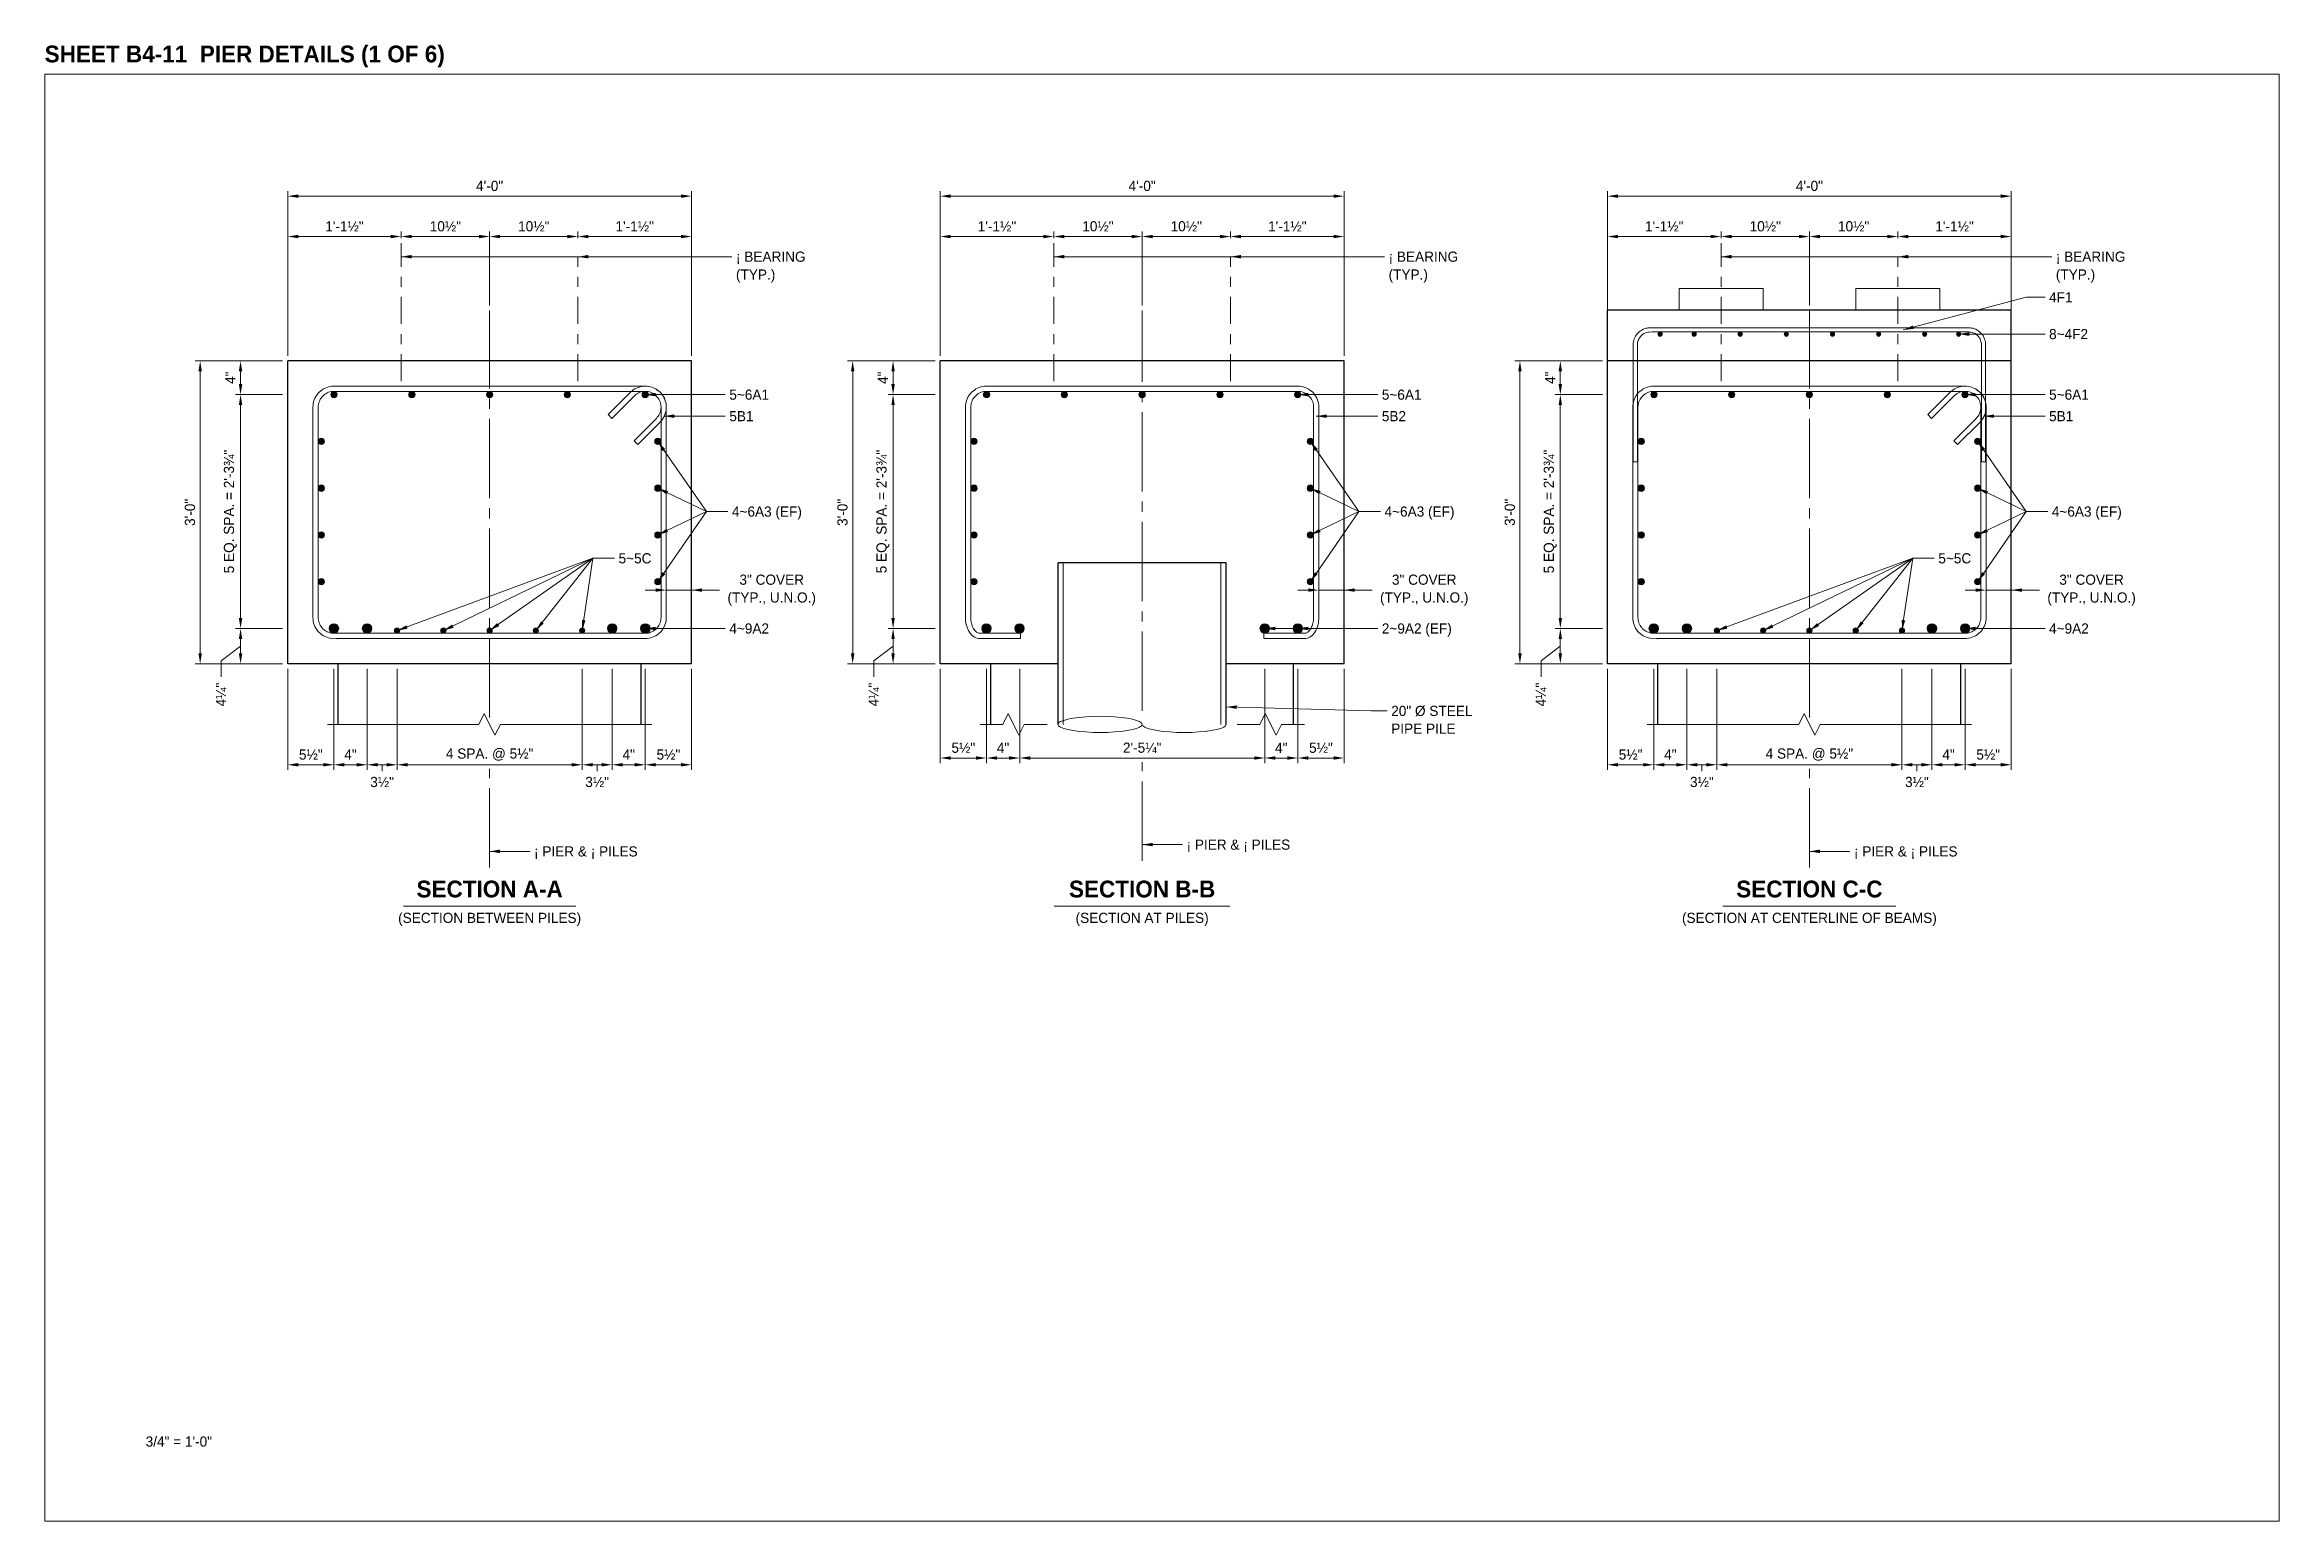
# Model space of a CAD drawing. Extents: x -1 to 861, y -26 to 2.
# Drawn here: x 299 to 321.13, y -13.33 to 1.29 of the extents above; entities that cross this region are included whole.
import ezdxf
from ezdxf.enums import TextEntityAlignment as Align

# ---------------------------------------------------------------- set-up
doc = ezdxf.new("R2010")
doc.units = 21
doc.header["$MEASUREMENT"] = 0
doc.linetypes.add('DGN4', pattern=[0.336, 0.2, -0.053, 0.03, -0.053])
doc.linetypes.add('DGN7', pattern=[0.726, 0.59, -0.053, 0.03, -0.053])
for name, color, linetype, lineweight in [('BearingPadMisc', 5, 'Continuous', 15), ('Border', 7, 'Continuous', 15), ('CL_Major', 1, 'DGN7', 9), ('CL_Minor', 7, 'DGN4', 9), ('Dimension', 7, 'Continuous', 9), ('Leader', 7, 'Continuous', 9), ('PileSteel', 30, 'Continuous', 15), ('Rebar', 2, 'Continuous', 15), ('SubStrConc', 3, 'Continuous', 30), ('SubStrConc2', 3, 'Continuous', 30), ('Symbols', 7, 'Continuous', 15), ('TextStructures', 7, 'Continuous', 9)]:
    doc.layers.add(name, color=color, linetype=linetype, lineweight=lineweight)
doc.styles.add('FDOT Bold (Large)', font='FDOTBold.ttf')
doc.styles.add('FDOT Structures', font='FDOT.ttf')
doc.styles.add('FDOT Structures Annotation', font='FDOT.ttf')

msp = doc.modelspace()

# ---------------------------------------------------------------- texts
at = {"layer": 'Border', "style": 'FDOT Bold (Large)'}
msp.add_text('SHEET B4-11  PIER DETAILS (1 OF 6)', height=0.16667, dxfattribs=at).set_placement((299, 1.067), align=Align.BOTTOM_LEFT)
at = {"layer": 'Border', "style": 'FDOT Structures'}
msp.add_text('3/4" = 1\'-0"', height=0.1008, dxfattribs=at).set_placement((300, -12.493), align=Align.TOP_LEFT)
at = {"layer": 'Dimension', "char_height": 0.1008, "attachment_point": 5, "line_spacing_factor": 1.05, "style": 'FDOT Structures Annotation', "bg_fill": 3, "box_fill_scale": 1.1, "bg_fill_color": 0}
for s, insert in [('3" COVER\\P(TYP., U.N.O.)', (306.201, -4.11)), ('3" COVER\\P(TYP., U.N.O.)', (312.664, -4.11)), ('3" COVER\\P(TYP., U.N.O.)', (319.274, -4.11)), ('3½"', (302.342, -6.011)), ('3½"', (304.472, -6.011)), ('3½"', (315.414, -6.011)), ('3½"', (317.544, -6.011))]:
    msp.add_mtext(s, dxfattribs=dict(at, insert=insert))
at = {"layer": 'Dimension', "char_height": 0.1008, "attachment_point": 5, "rotation": 90, "line_spacing_factor": 1.05, "style": 'FDOT Structures Annotation', "bg_fill": 3, "box_fill_scale": 1.1, "bg_fill_color": 0}
for insert in [(300.748, -5.145), (307.212, -5.145), (313.821, -5.145)]:
    msp.add_mtext('4¼"', dxfattribs=dict(at, insert=insert))
at = {"layer": 'TextStructures', "style": 'FDOT Structures'}
for s, p in [('4F1', (318.853, -1.21)), ('8~4F2', (318.853, -1.574)), ('5~6A1', (305.781, -2.174)), ('5~6A1', (312.244, -2.174)), ('5~6A1', (318.853, -2.174)), ('5B1', (305.781, -2.387)), ('5B2', (312.244, -2.387)), ('5B1', (318.853, -2.387)), ('4~6A3 (EF)', (305.807, -3.332)), ('4~6A3 (EF)', (312.271, -3.332)), ('4~6A3 (EF)', (318.88, -3.332)), ('5~5C', (304.684, -3.795)), ('5~5C', (317.756, -3.795)), ('4~9A2', (305.781, -4.49)), ('2~9A2 (EF)', (312.244, -4.49)), ('4~9A2', (318.853, -4.49)), ('¡ PIER & ¡ PILES', (310.31, -6.631)), ('¡ PIER & ¡ PILES', (303.847, -6.698)), ('¡ PIER & ¡ PILES', (316.92, -6.698))]:
    msp.add_text(s, height=0.1008, dxfattribs=at).set_placement(p, align=Align.MIDDLE_LEFT)
at = {"layer": 'TextStructures'}
for s, height, style, p in [('SECTION A-A', 0.16667, 'FDOT Bold (Large)', (303.407, -7.204)), ('SECTION B-B', 0.16667, 'FDOT Bold (Large)', (309.87, -7.204)), ('SECTION C-C', 0.16667, 'FDOT Bold (Large)', (316.479, -7.204)), ('(SECTION BETWEEN PILES)', 0.1008, 'FDOT Structures', (303.407, -7.437)), ('(SECTION AT PILES)', 0.1008, 'FDOT Structures', (309.87, -7.437)), ('(SECTION AT CENTERLINE OF BEAMS)', 0.1008, 'FDOT Structures', (316.479, -7.437))]:
    msp.add_text(s, height=height, dxfattribs=dict(at, style=style)).set_placement(p, align=Align.BOTTOM_CENTER)
at = {"layer": 'TextStructures', "char_height": 0.1008, "attachment_point": 1, "line_spacing_factor": 1.05, "style": 'FDOT Structures'}
for s, insert in [('¡ BEARING\\P(TYP.)', (305.847, -0.757)), ('¡ BEARING\\P(TYP.)', (312.311, -0.757)), ('¡ BEARING\\P(TYP.)', (318.92, -0.757)), ('20" Ø STEEL\\PPIPE PILE', (312.337, -5.256))]:
    msp.add_mtext(s, dxfattribs=dict(at, insert=insert))

# ---------------------------------------------------------------- hatches: boundary and pattern name
at = {"layer": 'Rebar'}
h = msp.add_hatch(color=256, dxfattribs=at)
h.dxf.hatch_style = 1
edge = h.paths.add_edge_path()
edge.add_arc((315, -1.574), 0.0208, 0, 360)
h = msp.add_hatch(color=256, dxfattribs=at)
h.dxf.hatch_style = 1
edge = h.paths.add_edge_path()
edge.add_arc((315.337, -1.574), 0.0208, 0, 360)
h = msp.add_hatch(color=256, dxfattribs=at)
h.dxf.hatch_style = 1
edge = h.paths.add_edge_path()
edge.add_arc((315.794, -1.574), 0.0208, 0, 360)
h = msp.add_hatch(color=256, dxfattribs=at)
h.dxf.hatch_style = 1
edge = h.paths.add_edge_path()
edge.add_arc((316.251, -1.574), 0.0208, 0, 360)
h = msp.add_hatch(color=256, dxfattribs=at)
h.dxf.hatch_style = 1
edge = h.paths.add_edge_path()
edge.add_arc((316.708, -1.574), 0.0208, 0, 360)
h = msp.add_hatch(color=256, dxfattribs=at)
h.dxf.hatch_style = 1
edge = h.paths.add_edge_path()
edge.add_arc((317.165, -1.574), 0.0208, 0, 360)
h = msp.add_hatch(color=256, dxfattribs=at)
h.dxf.hatch_style = 1
edge = h.paths.add_edge_path()
edge.add_arc((317.621, -1.574), 0.0208, 0, 360)
h = msp.add_hatch(color=256, dxfattribs=at)
h.dxf.hatch_style = 1
edge = h.paths.add_edge_path()
edge.add_arc((317.958, -1.574), 0.0208, 0, 360)
h = msp.add_hatch(color=256, dxfattribs=at)
h.dxf.hatch_style = 1
edge = h.paths.add_edge_path()
edge.add_arc((301.866, -2.174), 0.0312, 0, 360)
h = msp.add_hatch(color=256, dxfattribs=at)
h.dxf.hatch_style = 1
edge = h.paths.add_edge_path()
edge.add_arc((302.637, -2.174), 0.0312, 0, 360)
h = msp.add_hatch(color=256, dxfattribs=at)
h.dxf.hatch_style = 1
edge = h.paths.add_edge_path()
edge.add_arc((303.407, -2.174), 0.0312, 0, 360)
h = msp.add_hatch(color=256, dxfattribs=at)
h.dxf.hatch_style = 1
edge = h.paths.add_edge_path()
edge.add_arc((304.177, -2.174), 0.0312, 0, 360)
h = msp.add_hatch(color=256, dxfattribs=at)
h.dxf.hatch_style = 1
edge = h.paths.add_edge_path()
edge.add_arc((304.948, -2.174), 0.0312, 0, 360)
h = msp.add_hatch(color=256, dxfattribs=at)
h.dxf.hatch_style = 1
edge = h.paths.add_edge_path()
edge.add_arc((308.329, -2.174), 0.0312, 0, 360)
h = msp.add_hatch(color=256, dxfattribs=at)
h.dxf.hatch_style = 1
edge = h.paths.add_edge_path()
edge.add_arc((309.1, -2.174), 0.0312, 0, 360)
h = msp.add_hatch(color=256, dxfattribs=at)
h.dxf.hatch_style = 1
edge = h.paths.add_edge_path()
edge.add_arc((309.87, -2.174), 0.0312, 0, 360)
h = msp.add_hatch(color=256, dxfattribs=at)
h.dxf.hatch_style = 1
edge = h.paths.add_edge_path()
edge.add_arc((310.641, -2.174), 0.0312, 0, 360)
h = msp.add_hatch(color=256, dxfattribs=at)
h.dxf.hatch_style = 1
edge = h.paths.add_edge_path()
edge.add_arc((311.411, -2.174), 0.0312, 0, 360)
h = msp.add_hatch(color=256, dxfattribs=at)
h.dxf.hatch_style = 1
edge = h.paths.add_edge_path()
edge.add_arc((314.939, -2.174), 0.0312, 0, 360)
h = msp.add_hatch(color=256, dxfattribs=at)
h.dxf.hatch_style = 1
edge = h.paths.add_edge_path()
edge.add_arc((315.709, -2.174), 0.0312, 0, 360)
h = msp.add_hatch(color=256, dxfattribs=at)
h.dxf.hatch_style = 1
edge = h.paths.add_edge_path()
edge.add_arc((316.479, -2.174), 0.0312, 0, 360)
h = msp.add_hatch(color=256, dxfattribs=at)
h.dxf.hatch_style = 1
edge = h.paths.add_edge_path()
edge.add_arc((317.25, -2.174), 0.0312, 0, 360)
h = msp.add_hatch(color=256, dxfattribs=at)
h.dxf.hatch_style = 1
edge = h.paths.add_edge_path()
edge.add_arc((318.02, -2.174), 0.0312, 0, 360)
h = msp.add_hatch(color=256, dxfattribs=at)
h.dxf.hatch_style = 1
edge = h.paths.add_edge_path()
edge.add_arc((301.741, -2.637), 0.0312, 0, 360)
h = msp.add_hatch(color=256, dxfattribs=at)
h.dxf.hatch_style = 1
edge = h.paths.add_edge_path()
edge.add_arc((305.073, -2.637), 0.0312, 0, 360)
h = msp.add_hatch(color=256, dxfattribs=at)
h.dxf.hatch_style = 1
edge = h.paths.add_edge_path()
edge.add_arc((308.204, -2.637), 0.0312, 0, 360)
h = msp.add_hatch(color=256, dxfattribs=at)
h.dxf.hatch_style = 1
edge = h.paths.add_edge_path()
edge.add_arc((311.536, -2.637), 0.0312, 0, 360)
h = msp.add_hatch(color=256, dxfattribs=at)
h.dxf.hatch_style = 1
edge = h.paths.add_edge_path()
edge.add_arc((314.813, -2.637), 0.0312, 0, 360)
h = msp.add_hatch(color=256, dxfattribs=at)
h.dxf.hatch_style = 1
edge = h.paths.add_edge_path()
edge.add_arc((318.146, -2.637), 0.0312, 0, 360)
h = msp.add_hatch(color=256, dxfattribs=at)
h.dxf.hatch_style = 1
edge = h.paths.add_edge_path()
edge.add_arc((301.741, -3.1), 0.0312, 0, 360)
h = msp.add_hatch(color=256, dxfattribs=at)
h.dxf.hatch_style = 1
edge = h.paths.add_edge_path()
edge.add_arc((305.073, -3.1), 0.0312, 0, 360)
h = msp.add_hatch(color=256, dxfattribs=at)
h.dxf.hatch_style = 1
edge = h.paths.add_edge_path()
edge.add_arc((308.204, -3.1), 0.0312, 0, 360)
h = msp.add_hatch(color=256, dxfattribs=at)
h.dxf.hatch_style = 1
edge = h.paths.add_edge_path()
edge.add_arc((311.536, -3.1), 0.0312, 0, 360)
h = msp.add_hatch(color=256, dxfattribs=at)
h.dxf.hatch_style = 1
edge = h.paths.add_edge_path()
edge.add_arc((314.813, -3.1), 0.0312, 0, 360)
h = msp.add_hatch(color=256, dxfattribs=at)
h.dxf.hatch_style = 1
edge = h.paths.add_edge_path()
edge.add_arc((318.146, -3.1), 0.0312, 0, 360)
h = msp.add_hatch(color=256, dxfattribs=at)
h.dxf.hatch_style = 1
edge = h.paths.add_edge_path()
edge.add_arc((301.741, -3.564), 0.0312, 0, 360)
h = msp.add_hatch(color=256, dxfattribs=at)
h.dxf.hatch_style = 1
edge = h.paths.add_edge_path()
edge.add_arc((305.073, -3.564), 0.0312, 0, 360)
h = msp.add_hatch(color=256, dxfattribs=at)
h.dxf.hatch_style = 1
edge = h.paths.add_edge_path()
edge.add_arc((308.204, -3.564), 0.0312, 0, 360)
h = msp.add_hatch(color=256, dxfattribs=at)
h.dxf.hatch_style = 1
edge = h.paths.add_edge_path()
edge.add_arc((311.536, -3.564), 0.0312, 0, 360)
h = msp.add_hatch(color=256, dxfattribs=at)
h.dxf.hatch_style = 1
edge = h.paths.add_edge_path()
edge.add_arc((314.813, -3.564), 0.0312, 0, 360)
h = msp.add_hatch(color=256, dxfattribs=at)
h.dxf.hatch_style = 1
edge = h.paths.add_edge_path()
edge.add_arc((318.146, -3.564), 0.0312, 0, 360)
h = msp.add_hatch(color=256, dxfattribs=at)
h.dxf.hatch_style = 1
edge = h.paths.add_edge_path()
edge.add_arc((301.741, -4.027), 0.0312, 0, 360)
h = msp.add_hatch(color=256, dxfattribs=at)
h.dxf.hatch_style = 1
edge = h.paths.add_edge_path()
edge.add_arc((305.073, -4.027), 0.0312, 0, 360)
h = msp.add_hatch(color=256, dxfattribs=at)
h.dxf.hatch_style = 1
edge = h.paths.add_edge_path()
edge.add_arc((308.204, -4.027), 0.0312, 0, 360)
h = msp.add_hatch(color=256, dxfattribs=at)
h.dxf.hatch_style = 1
edge = h.paths.add_edge_path()
edge.add_arc((311.536, -4.027), 0.0312, 0, 360)
h = msp.add_hatch(color=256, dxfattribs=at)
h.dxf.hatch_style = 1
edge = h.paths.add_edge_path()
edge.add_arc((314.813, -4.027), 0.0312, 0, 360)
h = msp.add_hatch(color=256, dxfattribs=at)
h.dxf.hatch_style = 1
edge = h.paths.add_edge_path()
edge.add_arc((318.146, -4.027), 0.0312, 0, 360)
h = msp.add_hatch(color=256, dxfattribs=at)
h.dxf.hatch_style = 1
edge = h.paths.add_edge_path()
edge.add_arc((301.865, -4.49), 0.047, 0, 360)
h = msp.add_hatch(color=256, dxfattribs=at)
h.dxf.hatch_style = 1
edge = h.paths.add_edge_path()
edge.add_arc((302.193, -4.49), 0.047, 0, 360)
h = msp.add_hatch(color=256, dxfattribs=at)
h.dxf.hatch_style = 1
edge = h.paths.add_edge_path()
edge.add_arc((302.49, -4.511), 0.026, 0, 360)
h = msp.add_hatch(color=256, dxfattribs=at)
h.dxf.hatch_style = 1
edge = h.paths.add_edge_path()
edge.add_arc((302.949, -4.511), 0.026, 0, 360)
h = msp.add_hatch(color=256, dxfattribs=at)
h.dxf.hatch_style = 1
edge = h.paths.add_edge_path()
edge.add_arc((303.407, -4.511), 0.026, 0, 360)
h = msp.add_hatch(color=256, dxfattribs=at)
h.dxf.hatch_style = 1
edge = h.paths.add_edge_path()
edge.add_arc((303.865, -4.511), 0.026, 0, 360)
h = msp.add_hatch(color=256, dxfattribs=at)
h.dxf.hatch_style = 1
edge = h.paths.add_edge_path()
edge.add_arc((304.324, -4.511), 0.026, 0, 360)
h = msp.add_hatch(color=256, dxfattribs=at)
h.dxf.hatch_style = 1
edge = h.paths.add_edge_path()
edge.add_arc((304.621, -4.49), 0.047, 0, 360)
h = msp.add_hatch(color=256, dxfattribs=at)
h.dxf.hatch_style = 1
edge = h.paths.add_edge_path()
edge.add_arc((304.949, -4.49), 0.047, 0, 360)
h = msp.add_hatch(color=256, dxfattribs=at)
h.dxf.hatch_style = 1
edge = h.paths.add_edge_path()
edge.add_arc((308.328, -4.49), 0.047, 0, 360)
h = msp.add_hatch(color=256, dxfattribs=at)
h.dxf.hatch_style = 1
edge = h.paths.add_edge_path()
edge.add_arc((308.656, -4.49), 0.047, 0, 360)
h = msp.add_hatch(color=256, dxfattribs=at)
h.dxf.hatch_style = 1
edge = h.paths.add_edge_path()
edge.add_arc((311.084, -4.49), 0.047, 0, 360)
h = msp.add_hatch(color=256, dxfattribs=at)
h.dxf.hatch_style = 1
edge = h.paths.add_edge_path()
edge.add_arc((311.412, -4.49), 0.047, 0, 360)
h = msp.add_hatch(color=256, dxfattribs=at)
h.dxf.hatch_style = 1
edge = h.paths.add_edge_path()
edge.add_arc((314.937, -4.49), 0.047, 0, 360)
h = msp.add_hatch(color=256, dxfattribs=at)
h.dxf.hatch_style = 1
edge = h.paths.add_edge_path()
edge.add_arc((315.266, -4.49), 0.047, 0, 360)
h = msp.add_hatch(color=256, dxfattribs=at)
h.dxf.hatch_style = 1
edge = h.paths.add_edge_path()
edge.add_arc((315.563, -4.511), 0.026, 0, 360)
h = msp.add_hatch(color=256, dxfattribs=at)
h.dxf.hatch_style = 1
edge = h.paths.add_edge_path()
edge.add_arc((316.021, -4.511), 0.026, 0, 360)
h = msp.add_hatch(color=256, dxfattribs=at)
h.dxf.hatch_style = 1
edge = h.paths.add_edge_path()
edge.add_arc((316.479, -4.511), 0.026, 0, 360)
h = msp.add_hatch(color=256, dxfattribs=at)
h.dxf.hatch_style = 1
edge = h.paths.add_edge_path()
edge.add_arc((316.938, -4.511), 0.026, 0, 360)
h = msp.add_hatch(color=256, dxfattribs=at)
h.dxf.hatch_style = 1
edge = h.paths.add_edge_path()
edge.add_arc((317.396, -4.511), 0.026, 0, 360)
h = msp.add_hatch(color=256, dxfattribs=at)
h.dxf.hatch_style = 1
edge = h.paths.add_edge_path()
edge.add_arc((317.693, -4.49), 0.047, 0, 360)
h = msp.add_hatch(color=256, dxfattribs=at)
h.dxf.hatch_style = 1
edge = h.paths.add_edge_path()
edge.add_arc((318.021, -4.49), 0.047, 0, 360)

# ---------------------------------------------------------------- linework, layer by layer
at = {"layer": 'BearingPadMisc'}
for points in [[(315.188, -1.124), (315.188, -1.124)], [(315.188, -1.338), (315.188, -1.124)], [(315.188, -1.338), (315.188, -1.124)], [(315.188, -1.124), (315.188, -1.124)], [(316.021, -1.124), (315.188, -1.124)], [(316.021, -1.338), (316.021, -1.124)], [(316.938, -1.124), (316.938, -1.124)], [(316.938, -1.338), (316.938, -1.124)], [(316.938, -1.338), (316.938, -1.124)], [(316.938, -1.124), (316.938, -1.124)], [(317.771, -1.124), (316.938, -1.124)], [(317.771, -1.338), (317.771, -1.124)], [(316.021, -1.338), (315.188, -1.338)], [(317.771, -1.338), (316.938, -1.338)]]:
    msp.add_lwpolyline(points, dxfattribs=at)
at = {"layer": 'CL_Major', "ltscale": 1.333333}
for p, q in [((303.407, -5.373), (303.407, -1.34)), ((309.87, -5.307), (309.87, -1.34)), ((316.479, -5.373), (316.479, -1.34)), ((303.407, -6.858), (303.407, -5.88)), ((309.87, -6.791), (309.87, -5.813)), ((316.479, -6.858), (316.479, -5.88))]:
    msp.add_line(p, q, dxfattribs=at)
at = {"layer": 'CL_Minor', "ltscale": 1.333333}
for p, q in [((302.532, -2.04), (302.532, -0.674)), ((304.282, -2.04), (304.282, -0.808)), ((308.995, -2.04), (308.995, -0.674)), ((310.745, -2.04), (310.745, -0.808)), ((315.604, -2.04), (315.604, -0.674)), ((317.354, -2.04), (317.354, -0.808))]:
    msp.add_line(p, q, dxfattribs=at)
at = {"layer": 'Dimension'}
for p, q in [((301.407, -1.79), (301.407, -0.157)), ((301.511, -0.208), (305.303, -0.208)), ((305.407, -1.79), (305.407, -0.157)), ((307.87, -1.79), (307.87, -0.157)), ((307.974, -0.208), (311.766, -0.208)), ((311.87, -1.79), (311.87, -0.157)), ((314.479, -1.79), (314.479, -0.157)), ((314.583, -0.208), (318.375, -0.208)), ((318.479, -1.79), (318.479, -0.157)), ((301.407, -1.79), (301.407, -0.557)), ((301.511, -0.608), (302.427, -0.608)), ((302.532, -0.624), (302.532, -0.557)), ((302.532, -0.624), (302.532, -0.557)), ((302.636, -0.608), (303.303, -0.608)), ((303.407, -1.29), (303.407, -0.557)), ((303.407, -1.29), (303.407, -0.557)), ((303.511, -0.608), (304.177, -0.608)), ((304.282, -0.624), (304.282, -0.557)), ((304.282, -0.624), (304.282, -0.557)), ((304.386, -0.608), (305.303, -0.608)), ((305.407, -1.79), (305.407, -0.557)), ((307.87, -1.79), (307.87, -0.557)), ((307.974, -0.608), (308.891, -0.608)), ((308.995, -0.624), (308.995, -0.557)), ((308.995, -0.624), (308.995, -0.557)), ((309.099, -0.608), (309.766, -0.608)), ((309.87, -1.29), (309.87, -0.557)), ((309.87, -1.29), (309.87, -0.557)), ((309.974, -0.608), (310.641, -0.608)), ((310.745, -0.624), (310.745, -0.557)), ((310.745, -0.624), (310.745, -0.557)), ((310.849, -0.608), (311.766, -0.608)), ((311.87, -1.79), (311.87, -0.557)), ((314.479, -1.79), (314.479, -0.557)), ((314.583, -0.608), (315.5, -0.608)), ((315.604, -0.624), (315.604, -0.557)), ((315.604, -0.624), (315.604, -0.557)), ((315.708, -0.608), (316.375, -0.608)), ((316.479, -1.29), (316.479, -0.557)), ((316.479, -1.29), (316.479, -0.557)), ((316.583, -0.608), (317.25, -0.608)), ((317.354, -0.624), (317.354, -0.557)), ((317.354, -0.624), (317.354, -0.557)), ((317.458, -0.608), (318.375, -0.608)), ((318.479, -1.79), (318.479, -0.557)), ((300.54, -4.736), (300.54, -1.944)), ((301.356, -1.84), (300.89, -1.84)), ((300.94, -2.07), (300.94, -1.944)), ((307.003, -4.736), (307.003, -1.944)), ((307.82, -1.84), (307.353, -1.84)), ((307.403, -2.07), (307.403, -1.944)), ((313.612, -4.736), (313.612, -1.944)), ((314.429, -1.84), (313.962, -1.84)), ((314.012, -2.07), (314.012, -1.944)), ((301.356, -2.174), (300.89, -2.174)), ((301.356, -2.174), (300.89, -2.174)), ((307.82, -2.174), (307.353, -2.174)), ((307.82, -2.174), (307.353, -2.174)), ((314.429, -2.174), (313.962, -2.174)), ((314.429, -2.174), (313.962, -2.174)), ((300.94, -4.386), (300.94, -2.278)), ((307.403, -4.386), (307.403, -2.278)), ((314.012, -4.386), (314.012, -2.278)), ((305.053, -4.11), (304.949, -4.11)), ((305.157, -4.11), (305.407, -4.11)), ((305.511, -4.11), (305.615, -4.11)), ((311.516, -4.11), (311.412, -4.11)), ((311.62, -4.11), (311.87, -4.11)), ((311.974, -4.11), (312.079, -4.11)), ((318.125, -4.11), (318.021, -4.11)), ((318.229, -4.11), (318.479, -4.11)), ((318.584, -4.11), (318.688, -4.11)), ((301.356, -4.49), (300.89, -4.49)), ((301.356, -4.49), (300.89, -4.49)), ((300.94, -4.736), (300.94, -4.595)), ((307.82, -4.49), (307.353, -4.49)), ((307.82, -4.49), (307.353, -4.49)), ((307.403, -4.736), (307.403, -4.595)), ((314.429, -4.49), (313.962, -4.49)), ((314.429, -4.49), (313.962, -4.49)), ((314.012, -4.736), (314.012, -4.595)), ((301.356, -4.84), (300.49, -4.84)), ((301.356, -4.84), (300.89, -4.84)), ((307.82, -4.84), (306.953, -4.84)), ((307.82, -4.84), (307.353, -4.84)), ((314.429, -4.84), (313.562, -4.84)), ((314.429, -4.84), (313.962, -4.84)), ((301.407, -4.89), (301.407, -5.89)), ((301.865, -4.89), (301.865, -5.89)), ((304.949, -4.89), (304.949, -5.89)), ((305.407, -4.89), (305.407, -5.89)), ((307.87, -4.89), (307.87, -5.824)), ((308.328, -4.89), (308.328, -5.824)), ((308.657, -4.89), (308.657, -5.824)), ((311.084, -4.89), (311.084, -5.824)), ((311.084, -4.89), (311.084, -5.824)), ((311.412, -4.89), (311.412, -5.824)), ((311.87, -4.89), (311.87, -5.824)), ((314.479, -4.89), (314.479, -5.89)), ((314.937, -4.89), (314.937, -5.89)), ((318.021, -4.89), (318.021, -5.89)), ((318.479, -4.89), (318.479, -5.89)), ((301.511, -5.84), (301.761, -5.84)), ((301.969, -5.84), (302.089, -5.84)), ((302.594, -5.84), (304.219, -5.84)), ((304.725, -5.84), (304.845, -5.84)), ((305.053, -5.84), (305.303, -5.84)), ((307.974, -5.773), (308.224, -5.773)), ((308.432, -5.773), (308.552, -5.773)), ((308.761, -5.773), (310.98, -5.773)), ((311.188, -5.773), (311.308, -5.773)), ((311.516, -5.773), (311.766, -5.773)), ((314.583, -5.84), (314.833, -5.84)), ((315.042, -5.84), (315.161, -5.84)), ((315.667, -5.84), (317.292, -5.84)), ((317.797, -5.84), (317.917, -5.84)), ((318.125, -5.84), (318.375, -5.84))]:
    msp.add_line(p, q, dxfattribs=at)
for points in [[(301.511, -0.225), (301.407, -0.208), (301.511, -0.191)], [(305.303, -0.191), (305.407, -0.208), (305.303, -0.225)], [(307.974, -0.225), (307.87, -0.208), (307.974, -0.191)], [(311.766, -0.191), (311.87, -0.208), (311.766, -0.225)], [(314.583, -0.225), (314.479, -0.208), (314.583, -0.191)], [(318.375, -0.191), (318.479, -0.208), (318.375, -0.225)], [(301.511, -0.625), (301.407, -0.608), (301.511, -0.591)], [(302.427, -0.591), (302.532, -0.608), (302.427, -0.625)], [(302.636, -0.625), (302.532, -0.608), (302.636, -0.591)], [(303.303, -0.591), (303.407, -0.608), (303.303, -0.625)], [(303.511, -0.625), (303.407, -0.608), (303.511, -0.591)], [(304.177, -0.591), (304.282, -0.608), (304.177, -0.625)], [(304.386, -0.625), (304.282, -0.608), (304.386, -0.591)], [(305.303, -0.591), (305.407, -0.608), (305.303, -0.625)], [(307.974, -0.625), (307.87, -0.608), (307.974, -0.591)], [(308.891, -0.591), (308.995, -0.608), (308.891, -0.625)], [(309.099, -0.625), (308.995, -0.608), (309.099, -0.591)], [(309.766, -0.591), (309.87, -0.608), (309.766, -0.625)], [(309.974, -0.625), (309.87, -0.608), (309.974, -0.591)], [(310.641, -0.591), (310.745, -0.608), (310.641, -0.625)], [(310.849, -0.625), (310.745, -0.608), (310.849, -0.591)], [(311.766, -0.591), (311.87, -0.608), (311.766, -0.625)], [(314.583, -0.625), (314.479, -0.608), (314.583, -0.591)], [(315.5, -0.591), (315.604, -0.608), (315.5, -0.625)], [(315.708, -0.625), (315.604, -0.608), (315.708, -0.591)], [(316.375, -0.591), (316.479, -0.608), (316.375, -0.625)], [(316.583, -0.625), (316.479, -0.608), (316.583, -0.591)], [(317.25, -0.591), (317.354, -0.608), (317.25, -0.625)], [(317.458, -0.625), (317.354, -0.608), (317.458, -0.591)], [(318.375, -0.591), (318.479, -0.608), (318.375, -0.625)], [(300.523, -1.944), (300.54, -1.84), (300.557, -1.944)], [(306.986, -1.944), (307.003, -1.84), (307.02, -1.944)], [(313.595, -1.944), (313.612, -1.84), (313.629, -1.944)], [(300.923, -2.278), (300.94, -2.174), (300.957, -2.278)], [(307.386, -2.278), (307.403, -2.174), (307.42, -2.278)], [(313.995, -2.278), (314.012, -2.174), (314.029, -2.278)], [(305.053, -4.093), (305.157, -4.11), (305.053, -4.127)], [(305.511, -4.127), (305.407, -4.11), (305.511, -4.093)], [(311.516, -4.093), (311.62, -4.11), (311.516, -4.127)], [(311.974, -4.127), (311.87, -4.11), (311.974, -4.093)], [(318.125, -4.093), (318.229, -4.11), (318.125, -4.127)], [(318.584, -4.127), (318.479, -4.11), (318.584, -4.093)], [(300.957, -4.386), (300.94, -4.49), (300.923, -4.386)], [(307.42, -4.386), (307.403, -4.49), (307.386, -4.386)], [(314.029, -4.386), (314.012, -4.49), (313.995, -4.386)], [(300.923, -4.595), (300.94, -4.49), (300.957, -4.595)], [(307.386, -4.595), (307.403, -4.49), (307.42, -4.595)], [(313.995, -4.595), (314.012, -4.49), (314.029, -4.595)], [(300.557, -4.736), (300.54, -4.84), (300.523, -4.736)], [(300.957, -4.736), (300.94, -4.84), (300.923, -4.736)], [(307.02, -4.736), (307.003, -4.84), (306.986, -4.736)], [(307.42, -4.736), (307.403, -4.84), (307.386, -4.736)], [(313.629, -4.736), (313.612, -4.84), (313.595, -4.736)], [(314.029, -4.736), (314.012, -4.84), (313.995, -4.736)], [(310.98, -5.756), (311.084, -5.773), (310.98, -5.79)]]:
    msp.add_solid(points, dxfattribs=at)
at = {"layer": 'Leader'}
for p, q in [((305.073, -2.637), (305.554, -3.332)), ((311.536, -2.637), (312.017, -3.332)), ((318.146, -2.637), (318.626, -3.332)), ((305.073, -3.1), (305.554, -3.332)), ((311.536, -3.1), (312.017, -3.332)), ((318.146, -3.1), (318.626, -3.332)), ((305.073, -4.027), (305.554, -3.332)), ((305.073, -3.564), (305.554, -3.332)), ((305.554, -3.332), (305.767, -3.332)), ((311.536, -4.027), (312.017, -3.332)), ((311.536, -3.564), (312.017, -3.332)), ((312.017, -3.332), (312.23, -3.332)), ((318.146, -4.027), (318.626, -3.332)), ((318.146, -3.564), (318.626, -3.332)), ((318.626, -3.332), (318.839, -3.332)), ((302.49, -4.511), (304.43, -3.795)), ((302.949, -4.511), (304.43, -3.795)), ((303.407, -4.511), (304.43, -3.795)), ((303.865, -4.511), (304.43, -3.795)), ((304.324, -4.511), (304.43, -3.795)), ((304.43, -3.795), (304.644, -3.795)), ((315.563, -4.511), (317.503, -3.795)), ((316.021, -4.511), (317.503, -3.795)), ((316.479, -4.511), (317.503, -3.795)), ((316.938, -4.511), (317.503, -3.795)), ((317.396, -4.511), (317.503, -3.795)), ((317.503, -3.795), (317.716, -3.795)), ((311.412, -4.49), (311.084, -4.49))]:
    msp.add_line(p, q, dxfattribs=at)
for points in [[(302.532, -0.808), (305.807, -0.808)], [(308.995, -0.808), (312.27, -0.808)], [(315.604, -0.808), (318.879, -0.808)], [(317.407, -1.533), (318.626, -1.21), (318.813, -1.21)], [(317.958, -1.574), (318.626, -1.574), (318.813, -1.574)], [(304.948, -2.174), (305.554, -2.174), (305.74, -2.174)], [(311.411, -2.174), (312.017, -2.174), (312.204, -2.174)], [(318.02, -2.174), (318.626, -2.174), (318.813, -2.174)], [(305.131, -2.387), (305.554, -2.387), (305.74, -2.387)], [(311.594, -2.387), (312.017, -2.387), (312.204, -2.387)], [(318.203, -2.387), (318.626, -2.387), (318.813, -2.387)], [(304.949, -4.49), (305.554, -4.49), (305.74, -4.49)], [(311.412, -4.49), (312.017, -4.49), (312.204, -4.49)], [(318.021, -4.49), (318.626, -4.49), (318.813, -4.49)], [(310.703, -5.267), (312.137, -5.307), (312.297, -5.307)], [(309.87, -6.631), (310.27, -6.631)], [(303.407, -6.698), (303.807, -6.698)], [(316.479, -6.698), (316.879, -6.698)]]:
    msp.add_lwpolyline(points, dxfattribs=at)
for points in [[(302.532, -0.808), (302.636, -0.79), (302.636, -0.825)], [(304.282, -0.808), (304.386, -0.79), (304.386, -0.825)], [(308.995, -0.808), (309.099, -0.79), (309.099, -0.825)], [(310.745, -0.808), (310.849, -0.79), (310.849, -0.825)], [(315.604, -0.808), (315.708, -0.79), (315.708, -0.825)], [(317.354, -0.808), (317.458, -0.79), (317.458, -0.825)], [(317.407, -1.533), (317.504, -1.489), (317.512, -1.523)], [(317.958, -1.574), (318.063, -1.557), (318.063, -1.592)], [(304.948, -2.174), (305.052, -2.156), (305.052, -2.191)], [(311.411, -2.174), (311.515, -2.156), (311.515, -2.191)], [(318.02, -2.174), (318.124, -2.156), (318.124, -2.191)], [(305.131, -2.387), (305.235, -2.37), (305.235, -2.404)], [(311.594, -2.387), (311.698, -2.37), (311.698, -2.404)], [(318.203, -2.387), (318.308, -2.37), (318.308, -2.404)], [(305.073, -2.637), (305.147, -2.713), (305.118, -2.733)], [(311.536, -2.637), (311.61, -2.713), (311.581, -2.733)], [(318.146, -2.637), (318.219, -2.713), (318.19, -2.733)], [(305.073, -3.1), (305.174, -3.13), (305.159, -3.161)], [(311.536, -3.1), (311.638, -3.13), (311.623, -3.161)], [(318.146, -3.1), (318.247, -3.13), (318.232, -3.161)], [(305.073, -3.564), (305.159, -3.503), (305.174, -3.534)], [(311.536, -3.564), (311.623, -3.503), (311.638, -3.534)], [(318.146, -3.564), (318.232, -3.503), (318.247, -3.534)], [(305.073, -4.027), (305.118, -3.932), (305.147, -3.951)], [(311.536, -4.027), (311.581, -3.932), (311.61, -3.951)], [(318.146, -4.027), (318.19, -3.932), (318.219, -3.951)], [(303.865, -4.511), (303.916, -4.419), (303.943, -4.44)], [(304.324, -4.511), (304.322, -4.406), (304.356, -4.411)], [(316.938, -4.511), (316.988, -4.419), (317.016, -4.44)], [(317.396, -4.511), (317.394, -4.406), (317.428, -4.411)], [(302.49, -4.511), (302.582, -4.459), (302.594, -4.492)], [(302.949, -4.511), (303.035, -4.45), (303.05, -4.482)], [(303.407, -4.511), (303.482, -4.437), (303.502, -4.466)], [(304.949, -4.49), (305.053, -4.473), (305.053, -4.508)], [(311.084, -4.49), (311.188, -4.473), (311.188, -4.508)], [(311.412, -4.49), (311.516, -4.473), (311.516, -4.508)], [(315.563, -4.511), (315.654, -4.459), (315.666, -4.492)], [(316.021, -4.511), (316.107, -4.45), (316.122, -4.482)], [(316.479, -4.511), (316.555, -4.437), (316.575, -4.466)], [(318.021, -4.49), (318.125, -4.473), (318.125, -4.508)], [(310.703, -5.267), (310.808, -5.252), (310.807, -5.287)], [(309.87, -6.631), (309.974, -6.614), (309.974, -6.648)], [(303.407, -6.698), (303.511, -6.68), (303.511, -6.715)], [(316.479, -6.698), (316.583, -6.68), (316.583, -6.715)]]:
    msp.add_solid(points, dxfattribs=at)
at = {"layer": 'PileSteel'}
for points in [[(309.037, -5.44), (309.037, -3.84)], [(309.089, -5.44), (309.089, -3.84)], [(310.651, -4.071), (310.651, -3.84)], [(310.651, -5.44), (310.651, -3.84)], [(310.651, -4.071), (310.651, -3.975), (310.651, -3.878), (310.651, -3.84)], [(310.703, -5.44), (310.703, -3.84)], [(310.651, -5.44), (310.651, -4.071)], [(310.703, -5.035), (310.703, -4.84)], [(310.703, -5.44), (310.703, -5.035)], [(309.87, -5.44), (309.864, -5.426), (309.845, -5.413), (309.814, -5.4), (309.773, -5.388), (309.721, -5.379), (309.662, -5.371), (309.596, -5.365), (309.526, -5.361), (309.453, -5.36), (309.381, -5.361), (309.311, -5.365), (309.245, -5.371), (309.186, -5.379), (309.134, -5.388), (309.093, -5.4), (309.062, -5.413), (309.043, -5.426), (309.037, -5.44), (309.043, -5.454), (309.062, -5.467), (309.093, -5.48), (309.134, -5.491), (309.186, -5.501), (309.245, -5.509), (309.311, -5.515), (309.381, -5.519), (309.453, -5.52), (309.526, -5.519), (309.596, -5.515), (309.662, -5.509), (309.721, -5.501), (309.773, -5.491), (309.814, -5.48), (309.845, -5.467), (309.864, -5.454), (309.87, -5.44)], [(309.87, -5.44), (309.876, -5.454), (309.895, -5.467), (309.926, -5.48), (309.968, -5.491), (310.019, -5.501), (310.078, -5.509), (310.144, -5.515), (310.214, -5.519), (310.287, -5.52), (310.359, -5.519), (310.429, -5.515), (310.495, -5.509), (310.555, -5.501), (310.606, -5.491), (310.648, -5.48), (310.678, -5.467), (310.697, -5.454), (310.703, -5.44)], [(310.651, -5.44), (310.651, -5.396)], [(310.703, -5.44), (310.703, -5.396)]]:
    msp.add_lwpolyline(points, dxfattribs=at)
at = {"layer": 'Rebar'}
for p, q in [((304.58, -2.372), (304.617, -2.409)), ((317.653, -2.372), (317.689, -2.409)), ((304.875, -2.667), (304.838, -2.63)), ((317.947, -2.667), (317.91, -2.63)), ((314.734, -2.84), (314.776, -2.84)), ((318.224, -2.84), (318.182, -2.84)), ((308.665, -4.538), (308.665, -4.59)), ((311.075, -4.538), (311.075, -4.59))]:
    msp.add_line(p, q, dxfattribs=at)
for points in [[(314.734, -2.84), (314.734, -1.678), (314.735, -1.664), (314.737, -1.649), (314.74, -1.635), (314.745, -1.621), (314.75, -1.608), (314.757, -1.595), (314.765, -1.583), (314.773, -1.571), (314.783, -1.561), (314.794, -1.551), (314.806, -1.542), (314.818, -1.534), (314.831, -1.527), (314.844, -1.522), (314.858, -1.517), (314.872, -1.514), (314.887, -1.512), (314.88, -1.513), (314.88, -1.512), (318.058, -1.512), (318.072, -1.512), (318.086, -1.514), (318.101, -1.517), (318.114, -1.522), (318.128, -1.527), (318.141, -1.534), (318.153, -1.542), (318.165, -1.551), (318.175, -1.561), (318.185, -1.571), (318.194, -1.583), (318.202, -1.595), (318.208, -1.608), (318.214, -1.621), (318.218, -1.635), (318.222, -1.649), (318.223, -1.664), (318.224, -1.678), (318.224, -2.84)], [(314.776, -2.84), (314.776, -1.679), (314.777, -1.668), (314.778, -1.657), (314.78, -1.646), (314.784, -1.636), (314.788, -1.626), (314.793, -1.616), (314.799, -1.607), (314.805, -1.598), (314.813, -1.59), (314.821, -1.583), (314.829, -1.576), (314.839, -1.57), (314.848, -1.565), (314.858, -1.561), (314.869, -1.558), (314.879, -1.555), (314.89, -1.554), (314.922, -1.553), (314.922, -1.553), (318.057, -1.553), (318.068, -1.554), (318.079, -1.555), (318.09, -1.558), (318.1, -1.561), (318.11, -1.565), (318.12, -1.57), (318.129, -1.576), (318.138, -1.583), (318.146, -1.59), (318.153, -1.598), (318.16, -1.607), (318.166, -1.616), (318.171, -1.626), (318.175, -1.636), (318.178, -1.646), (318.18, -1.657), (318.182, -1.668), (318.182, -1.679), (318.182, -2.84)], [(304.58, -2.372), (304.802, -2.15), (304.815, -2.138), (304.829, -2.127), (304.845, -2.118), (304.861, -2.109), (304.877, -2.102), (304.895, -2.097), (304.913, -2.093), (304.931, -2.091), (304.949, -2.09), (304.967, -2.091), (304.985, -2.093), (305.003, -2.097), (305.02, -2.102), (305.037, -2.109), (305.053, -2.118), (305.068, -2.127), (305.083, -2.138), (305.096, -2.151), (305.108, -2.164), (305.119, -2.179), (305.129, -2.194), (305.137, -2.21), (305.144, -2.227), (305.15, -2.244), (305.154, -2.262), (305.156, -2.28), (305.157, -2.297), (305.157, -4.382), (305.156, -4.4), (305.154, -4.418), (305.15, -4.436), (305.144, -4.453), (305.137, -4.47), (305.129, -4.486), (305.119, -4.501), (305.108, -4.516), (305.096, -4.529), (305.082, -4.541), (305.068, -4.552), (305.053, -4.562), (305.037, -4.57), (305.02, -4.577), (305.002, -4.583), (304.985, -4.587), (304.967, -4.589), (304.949, -4.59), (301.891, -4.59), (301.891, -4.591), (301.847, -4.589), (301.829, -4.587), (301.811, -4.583), (301.794, -4.577), (301.777, -4.57), (301.761, -4.562), (301.746, -4.552), (301.731, -4.541), (301.718, -4.529), (301.706, -4.516), (301.695, -4.501), (301.685, -4.486), (301.676, -4.47), (301.669, -4.453), (301.664, -4.436), (301.66, -4.418), (301.658, -4.4), (301.657, -4.382), (301.657, -2.298), (301.658, -2.28), (301.66, -2.262), (301.664, -2.244), (301.669, -2.227), (301.676, -2.21), (301.685, -2.194), (301.695, -2.179), (301.706, -2.164), (301.718, -2.151), (301.731, -2.139), (301.746, -2.128), (301.761, -2.118), (301.777, -2.109), (301.794, -2.102), (301.811, -2.097), (301.829, -2.093), (301.847, -2.091), (301.891, -2.089), (301.891, -2.09), (304.949, -2.09), (304.967, -2.091), (304.985, -2.093), (305.003, -2.097), (305.02, -2.102), (305.037, -2.109), (305.053, -2.118), (305.068, -2.128), (305.083, -2.139), (305.096, -2.151), (305.108, -2.164), (305.119, -2.179), (305.129, -2.194), (305.138, -2.21), (305.144, -2.227), (305.15, -2.244), (305.154, -2.262), (305.156, -2.28), (305.157, -2.298), (305.156, -2.316), (305.154, -2.334), (305.15, -2.352), (305.144, -2.369), (305.138, -2.386), (305.129, -2.402), (305.119, -2.418), (305.108, -2.432), (305.096, -2.445), (304.875, -2.667)], [(304.617, -2.409), (304.838, -2.188), (304.848, -2.178), (304.859, -2.17), (304.871, -2.163), (304.883, -2.156), (304.895, -2.151), (304.908, -2.147), (304.922, -2.144), (304.935, -2.142), (304.949, -2.142), (304.962, -2.142), (304.976, -2.144), (304.989, -2.147), (305.002, -2.151), (305.015, -2.156), (305.027, -2.163), (305.038, -2.17), (305.049, -2.178), (305.059, -2.188), (305.068, -2.198), (305.077, -2.208), (305.084, -2.22), (305.09, -2.232), (305.095, -2.245), (305.099, -2.258), (305.102, -2.271), (305.104, -2.284), (305.105, -2.299), (305.105, -4.381), (305.104, -4.395), (305.102, -4.409), (305.099, -4.422), (305.095, -4.435), (305.09, -4.448), (305.084, -4.46), (305.077, -4.471), (305.068, -4.482), (305.059, -4.492), (305.049, -4.501), (305.038, -4.51), (305.027, -4.517), (305.015, -4.523), (305.002, -4.528), (304.989, -4.532), (304.976, -4.535), (304.962, -4.537), (304.948, -4.538), (301.839, -4.538), (301.839, -4.537), (301.852, -4.537), (301.838, -4.535), (301.825, -4.532), (301.812, -4.528), (301.799, -4.523), (301.787, -4.517), (301.776, -4.51), (301.765, -4.501), (301.755, -4.492), (301.746, -4.482), (301.737, -4.471), (301.73, -4.46), (301.724, -4.448), (301.718, -4.435), (301.714, -4.422), (301.711, -4.409), (301.71, -4.395), (301.709, -4.381), (301.709, -2.299), (301.71, -2.285), (301.711, -2.271), (301.714, -2.258), (301.718, -2.245), (301.724, -2.232), (301.73, -2.22), (301.737, -2.209), (301.746, -2.198), (301.755, -2.188), (301.765, -2.179), (301.776, -2.17), (301.787, -2.163), (301.799, -2.157), (301.812, -2.151), (301.825, -2.147), (301.838, -2.144), (301.852, -2.143), (301.839, -2.143), (301.839, -2.142), (304.948, -2.142), (304.962, -2.143), (304.976, -2.144), (304.989, -2.147), (305.002, -2.151), (305.015, -2.157), (305.027, -2.163), (305.038, -2.17), (305.049, -2.179), (305.059, -2.188), (305.068, -2.198), (305.077, -2.209), (305.084, -2.22), (305.09, -2.232), (305.096, -2.245), (305.1, -2.258), (305.103, -2.271), (305.104, -2.285), (305.105, -2.298), (305.104, -2.312), (305.103, -2.325), (305.1, -2.339), (305.096, -2.352), (305.09, -2.364), (305.084, -2.376), (305.077, -2.388), (305.068, -2.398), (305.059, -2.409), (304.838, -2.63)], [(311.075, -4.59), (311.478, -4.59), (311.491, -4.589), (311.504, -4.586), (311.517, -4.582), (311.53, -4.576), (311.542, -4.568), (311.553, -4.559), (311.563, -4.549), (311.573, -4.537), (311.582, -4.525), (311.59, -4.511), (311.597, -4.497), (311.603, -4.482), (311.608, -4.466), (311.612, -4.45), (311.616, -4.433), (311.618, -4.416), (311.62, -4.399), (311.62, -4.382), (311.62, -2.298), (311.619, -2.28), (311.617, -2.262), (311.613, -2.244), (311.608, -2.227), (311.601, -2.21), (311.592, -2.194), (311.582, -2.179), (311.571, -2.164), (311.559, -2.151), (311.546, -2.139), (311.531, -2.128), (311.516, -2.118), (311.5, -2.109), (311.483, -2.102), (311.466, -2.097), (311.448, -2.093), (311.43, -2.091), (311.412, -2.09), (308.328, -2.09), (308.31, -2.091), (308.292, -2.093), (308.275, -2.097), (308.257, -2.102), (308.24, -2.109), (308.224, -2.118), (308.209, -2.128), (308.195, -2.139), (308.181, -2.151), (308.169, -2.164), (308.158, -2.179), (308.148, -2.194), (308.14, -2.21), (308.133, -2.227), (308.127, -2.244), (308.123, -2.262), (308.121, -2.28), (308.12, -2.298), (308.12, -4.356), (308.119, -4.356), (308.121, -4.399), (308.122, -4.416), (308.125, -4.433), (308.128, -4.45), (308.132, -4.466), (308.137, -4.482), (308.144, -4.497), (308.151, -4.511), (308.159, -4.525), (308.167, -4.537), (308.177, -4.549), (308.187, -4.559), (308.199, -4.568), (308.21, -4.576), (308.223, -4.582), (308.236, -4.586), (308.25, -4.589), (308.262, -4.59), (308.665, -4.59)], [(311.075, -4.538), (311.476, -4.538), (311.484, -4.537), (311.49, -4.536), (311.497, -4.534), (311.504, -4.53), (311.511, -4.526), (311.518, -4.52), (311.525, -4.513), (311.532, -4.505), (311.538, -4.496), (311.544, -4.486), (311.549, -4.475), (311.554, -4.464), (311.558, -4.451), (311.562, -4.438), (311.564, -4.424), (311.566, -4.41), (311.568, -4.396), (311.568, -4.381), (311.568, -2.299), (311.567, -2.285), (311.566, -2.271), (311.563, -2.258), (311.559, -2.245), (311.553, -2.232), (311.547, -2.22), (311.54, -2.209), (311.531, -2.198), (311.522, -2.188), (311.512, -2.179), (311.501, -2.17), (311.49, -2.163), (311.478, -2.157), (311.465, -2.151), (311.452, -2.147), (311.439, -2.144), (311.425, -2.143), (311.411, -2.142), (308.329, -2.142), (308.315, -2.143), (308.301, -2.144), (308.288, -2.147), (308.275, -2.151), (308.262, -2.157), (308.25, -2.163), (308.239, -2.17), (308.228, -2.179), (308.218, -2.188), (308.209, -2.198), (308.201, -2.209), (308.193, -2.22), (308.187, -2.232), (308.182, -2.245), (308.178, -2.258), (308.175, -2.271), (308.173, -2.285), (308.172, -2.299), (308.172, -4.408), (308.173, -4.408), (308.173, -4.396), (308.174, -4.41), (308.176, -4.424), (308.179, -4.438), (308.182, -4.451), (308.186, -4.464), (308.191, -4.475), (308.197, -4.486), (308.202, -4.496), (308.209, -4.505), (308.215, -4.513), (308.222, -4.52), (308.229, -4.526), (308.236, -4.53), (308.243, -4.534), (308.25, -4.536), (308.257, -4.537), (308.264, -4.538), (308.665, -4.538)], [(317.653, -2.372), (317.874, -2.15), (317.887, -2.138), (317.902, -2.127), (317.917, -2.118), (317.933, -2.109), (317.95, -2.102), (317.967, -2.097), (317.985, -2.093), (318.003, -2.091), (318.021, -2.09), (318.039, -2.091), (318.057, -2.093), (318.075, -2.097), (318.092, -2.102), (318.109, -2.109), (318.125, -2.118), (318.141, -2.127), (318.155, -2.138), (318.168, -2.151), (318.181, -2.164), (318.192, -2.179), (318.201, -2.194), (318.21, -2.21), (318.217, -2.227), (318.222, -2.244), (318.226, -2.262), (318.229, -2.28), (318.229, -2.297), (318.229, -4.382), (318.229, -4.4), (318.226, -4.418), (318.222, -4.436), (318.217, -4.453), (318.21, -4.47), (318.201, -4.486), (318.192, -4.501), (318.181, -4.516), (318.168, -4.529), (318.155, -4.541), (318.14, -4.552), (318.125, -4.562), (318.109, -4.57), (318.092, -4.577), (318.075, -4.583), (318.057, -4.587), (318.039, -4.589), (318.022, -4.59), (314.964, -4.59), (314.964, -4.591), (314.919, -4.589), (314.901, -4.587), (314.884, -4.583), (314.866, -4.577), (314.85, -4.57), (314.833, -4.562), (314.818, -4.552), (314.804, -4.541), (314.79, -4.529), (314.778, -4.516), (314.767, -4.501), (314.757, -4.486), (314.749, -4.47), (314.742, -4.453), (314.736, -4.436), (314.732, -4.418), (314.73, -4.4), (314.729, -4.382), (314.729, -2.298), (314.73, -2.28), (314.732, -2.262), (314.736, -2.244), (314.742, -2.227), (314.749, -2.21), (314.757, -2.194), (314.767, -2.179), (314.778, -2.164), (314.79, -2.151), (314.804, -2.139), (314.818, -2.128), (314.833, -2.118), (314.85, -2.109), (314.866, -2.102), (314.884, -2.097), (314.901, -2.093), (314.919, -2.091), (314.964, -2.089), (314.964, -2.09), (318.022, -2.09), (318.039, -2.091), (318.057, -2.093), (318.075, -2.097), (318.092, -2.102), (318.109, -2.109), (318.125, -2.118), (318.141, -2.128), (318.155, -2.139), (318.168, -2.151), (318.181, -2.164), (318.192, -2.179), (318.202, -2.194), (318.21, -2.21), (318.217, -2.227), (318.222, -2.244), (318.226, -2.262), (318.229, -2.28), (318.229, -2.298), (318.229, -2.316), (318.226, -2.334), (318.222, -2.352), (318.217, -2.369), (318.21, -2.386), (318.202, -2.402), (318.192, -2.418), (318.181, -2.432), (318.169, -2.445), (317.947, -2.667)], [(317.689, -2.409), (317.91, -2.188), (317.921, -2.178), (317.932, -2.17), (317.943, -2.163), (317.955, -2.156), (317.968, -2.151), (317.981, -2.147), (317.994, -2.144), (318.007, -2.142), (318.021, -2.142), (318.035, -2.142), (318.048, -2.144), (318.061, -2.147), (318.074, -2.151), (318.087, -2.156), (318.099, -2.163), (318.111, -2.17), (318.121, -2.178), (318.131, -2.188), (318.141, -2.198), (318.149, -2.208), (318.156, -2.22), (318.163, -2.232), (318.168, -2.245), (318.172, -2.258), (318.175, -2.271), (318.177, -2.284), (318.177, -2.299), (318.177, -4.381), (318.177, -4.395), (318.175, -4.409), (318.172, -4.422), (318.168, -4.435), (318.163, -4.448), (318.156, -4.46), (318.149, -4.471), (318.141, -4.482), (318.131, -4.492), (318.121, -4.501), (318.111, -4.51), (318.099, -4.517), (318.087, -4.523), (318.074, -4.528), (318.061, -4.532), (318.048, -4.535), (318.035, -4.537), (318.02, -4.538), (314.912, -4.538), (314.912, -4.537), (314.924, -4.537), (314.91, -4.535), (314.897, -4.532), (314.884, -4.528), (314.872, -4.523), (314.859, -4.517), (314.848, -4.51), (314.837, -4.501), (314.827, -4.492), (314.818, -4.482), (314.81, -4.471), (314.802, -4.46), (314.796, -4.448), (314.791, -4.435), (314.787, -4.422), (314.784, -4.409), (314.782, -4.395), (314.781, -4.381), (314.781, -2.299), (314.782, -2.285), (314.784, -2.271), (314.787, -2.258), (314.791, -2.245), (314.796, -2.232), (314.802, -2.22), (314.81, -2.209), (314.818, -2.198), (314.827, -2.188), (314.837, -2.179), (314.848, -2.17), (314.859, -2.163), (314.872, -2.157), (314.884, -2.151), (314.897, -2.147), (314.91, -2.144), (314.924, -2.143), (314.912, -2.143), (314.912, -2.142), (318.021, -2.142), (318.035, -2.143), (318.048, -2.144), (318.062, -2.147), (318.075, -2.151), (318.087, -2.157), (318.099, -2.163), (318.111, -2.17), (318.122, -2.179), (318.132, -2.188), (318.141, -2.198), (318.149, -2.209), (318.156, -2.22), (318.163, -2.232), (318.168, -2.245), (318.172, -2.258), (318.175, -2.271), (318.177, -2.285), (318.177, -2.298), (318.177, -2.312), (318.175, -2.325), (318.172, -2.339), (318.168, -2.352), (318.163, -2.364), (318.156, -2.376), (318.149, -2.388), (318.141, -2.398), (318.131, -2.409), (317.91, -2.63)]]:
    msp.add_lwpolyline(points, dxfattribs=at)
for centre, radius in [((315, -1.574), 0.0208), ((315.337, -1.574), 0.0208), ((315.794, -1.574), 0.0208), ((316.251, -1.574), 0.0208), ((316.708, -1.574), 0.0208), ((317.165, -1.574), 0.0208), ((317.621, -1.574), 0.0208), ((317.958, -1.574), 0.0208), ((301.866, -2.174), 0.0312), ((302.637, -2.174), 0.0312), ((303.407, -2.174), 0.0312), ((304.177, -2.174), 0.0312), ((304.948, -2.174), 0.0312), ((308.329, -2.174), 0.0312), ((309.1, -2.174), 0.0312), ((309.87, -2.174), 0.0312), ((310.641, -2.174), 0.0312), ((311.411, -2.174), 0.0312), ((314.939, -2.174), 0.0312), ((315.709, -2.174), 0.0312), ((316.479, -2.174), 0.0312), ((317.25, -2.174), 0.0312), ((318.02, -2.174), 0.0312), ((301.741, -2.637), 0.0312), ((305.073, -2.637), 0.0312), ((308.204, -2.637), 0.0312), ((311.536, -2.637), 0.0312), ((314.813, -2.637), 0.0312), ((318.146, -2.637), 0.0312), ((301.741, -3.1), 0.0312), ((305.073, -3.1), 0.0312), ((308.204, -3.1), 0.0312), ((311.536, -3.1), 0.0312), ((314.813, -3.1), 0.0312), ((318.146, -3.1), 0.0312), ((301.741, -3.564), 0.0312), ((305.073, -3.564), 0.0312), ((308.204, -3.564), 0.0312), ((311.536, -3.564), 0.0312), ((314.813, -3.564), 0.0312), ((318.146, -3.564), 0.0312), ((301.741, -4.027), 0.0312), ((305.073, -4.027), 0.0312), ((308.204, -4.027), 0.0312), ((311.536, -4.027), 0.0312), ((314.813, -4.027), 0.0312), ((318.146, -4.027), 0.0312), ((301.865, -4.49), 0.047), ((302.193, -4.49), 0.047), ((302.49, -4.511), 0.026), ((302.949, -4.511), 0.026), ((303.407, -4.511), 0.026), ((303.865, -4.511), 0.026), ((304.324, -4.511), 0.026), ((304.621, -4.49), 0.047), ((304.949, -4.49), 0.047), ((308.328, -4.49), 0.047), ((308.656, -4.49), 0.047), ((311.084, -4.49), 0.047), ((311.412, -4.49), 0.047), ((314.937, -4.49), 0.047), ((315.266, -4.49), 0.047), ((315.563, -4.511), 0.026), ((316.021, -4.511), 0.026), ((316.479, -4.511), 0.026), ((316.938, -4.511), 0.026), ((317.396, -4.511), 0.026), ((317.693, -4.49), 0.047), ((318.021, -4.49), 0.047)]:
    msp.add_circle(centre, radius, dxfattribs=at)
at = {"layer": 'SubStrConc'}
for points in [[(301.407, -1.84), (301.407, -1.84)], [(301.407, -4.84), (301.407, -1.84)], [(301.407, -4.84), (301.407, -1.84)], [(301.407, -1.84), (301.407, -1.84)], [(305.407, -1.84), (301.407, -1.84)], [(305.407, -4.84), (305.407, -1.84)], [(307.87, -1.84), (307.87, -1.84)], [(307.87, -4.84), (307.87, -1.84)], [(307.87, -4.84), (307.87, -1.84)], [(307.87, -1.84), (307.87, -1.84)], [(311.87, -1.84), (307.87, -1.84)], [(311.87, -4.84), (311.87, -1.84)], [(314.479, -4.84), (314.479, -1.84)], [(314.479, -4.84), (314.479, -1.84)], [(318.479, -4.84), (318.479, -1.84)], [(309.037, -4.84), (309.037, -3.84)], [(310.703, -3.84), (309.037, -3.84)], [(309.089, -3.84), (309.037, -3.84)], [(310.703, -3.84), (310.651, -3.84)], [(310.703, -3.852), (310.703, -3.84)], [(310.703, -4.84), (310.703, -3.84)], [(310.703, -4.071), (310.703, -3.84)], [(310.703, -3.852), (310.703, -3.847), (310.703, -3.842), (310.703, -3.84)], [(310.703, -4.071), (310.703, -3.975), (310.703, -3.878), (310.703, -3.84)], [(310.703, -3.926), (310.703, -3.852)], [(310.703, -3.941), (310.703, -3.936), (310.703, -3.931), (310.703, -3.926), (310.703, -3.921)], [(310.703, -3.941), (310.703, -3.926)], [(310.703, -4.017), (310.703, -3.941)], [(310.703, -4.032), (310.703, -4.027), (310.703, -4.022), (310.703, -4.017), (310.703, -4.012)], [(310.703, -4.032), (310.703, -4.017)], [(310.703, -4.108), (310.703, -4.032)], [(310.703, -5.44), (310.703, -4.071)], [(310.703, -4.123), (310.703, -4.118), (310.703, -4.113), (310.703, -4.108), (310.703, -4.103)], [(310.703, -4.123), (310.703, -4.108)], [(310.703, -4.199), (310.703, -4.123)], [(310.703, -4.214), (310.703, -4.209), (310.703, -4.204), (310.703, -4.199), (310.703, -4.194)], [(310.703, -4.214), (310.703, -4.199)], [(310.703, -4.289), (310.703, -4.214)], [(310.703, -4.304), (310.703, -4.299), (310.703, -4.294), (310.703, -4.289), (310.703, -4.284)], [(310.703, -4.304), (310.703, -4.289)], [(310.703, -4.38), (310.703, -4.304)], [(310.703, -4.395), (310.703, -4.39), (310.703, -4.385), (310.703, -4.38), (310.703, -4.375)], [(310.703, -4.395), (310.703, -4.38)], [(310.703, -4.471), (310.703, -4.395)], [(310.703, -4.486), (310.703, -4.481), (310.703, -4.476), (310.703, -4.471), (310.703, -4.466)], [(310.703, -4.486), (310.703, -4.471)], [(310.703, -4.562), (310.703, -4.486)], [(310.703, -4.577), (310.703, -4.572), (310.703, -4.567), (310.703, -4.562), (310.703, -4.557)], [(310.703, -4.577), (310.703, -4.562)], [(310.703, -4.653), (310.703, -4.577)], [(301.407, -4.84), (301.407, -4.84)], [(301.407, -4.84), (301.407, -4.84)], [(305.407, -4.84), (301.407, -4.84)], [(301.907, -5.44), (301.907, -4.84)], [(301.907, -5.44), (301.907, -4.84)], [(304.907, -4.84), (301.907, -4.84)], [(304.907, -5.44), (304.907, -4.84)], [(307.87, -4.84), (307.87, -4.84)], [(307.87, -4.84), (307.87, -4.84)], [(309.037, -4.84), (307.87, -4.84)], [(308.37, -5.44), (308.37, -4.84)], [(308.37, -5.44), (308.37, -4.84)], [(309.037, -4.84), (308.37, -4.84)], [(309.037, -5.44), (309.037, -4.84)], [(310.703, -4.668), (310.703, -4.663), (310.703, -4.658), (310.703, -4.653), (310.703, -4.648)], [(310.703, -4.668), (310.703, -4.653)], [(310.703, -4.744), (310.703, -4.668)], [(310.703, -4.759), (310.703, -4.754), (310.703, -4.749), (310.703, -4.744), (310.703, -4.739)], [(310.703, -4.759), (310.703, -4.744)], [(310.703, -4.829), (310.703, -4.759)], [(310.703, -4.84), (310.703, -4.839), (310.703, -4.834), (310.703, -4.829), (310.703, -4.824)], [(310.703, -4.84), (310.703, -4.829)], [(311.87, -4.84), (310.703, -4.84)], [(311.37, -4.84), (310.703, -4.84)], [(310.703, -5.44), (310.703, -4.84)], [(310.703, -5.035), (310.703, -4.954), (310.703, -4.872), (310.703, -4.84)], [(311.37, -5.44), (311.37, -4.84)], [(314.479, -4.84), (314.479, -4.84)], [(314.479, -4.84), (314.479, -4.84)], [(318.479, -4.84), (314.479, -4.84)], [(314.979, -5.44), (314.979, -4.84)], [(314.979, -5.44), (314.979, -4.84)], [(317.979, -4.84), (314.979, -4.84)], [(317.979, -5.44), (317.979, -4.84)]]:
    msp.add_lwpolyline(points, dxfattribs=at)
at = {"layer": 'SubStrConc2'}
for points in [[(314.479, -1.338), (314.479, -1.338)], [(314.479, -1.84), (314.479, -1.338)], [(314.479, -1.84), (314.479, -1.338)], [(314.479, -1.338), (314.479, -1.338)], [(318.479, -1.338), (314.479, -1.338)], [(318.479, -1.84), (318.479, -1.338)], [(314.479, -1.84), (314.479, -1.84)], [(314.479, -1.84), (314.479, -1.84)], [(318.479, -1.84), (314.479, -1.84)], [(314.479, -1.84), (314.479, -1.84)], [(314.479, -1.84), (314.479, -1.84)], [(318.479, -1.84), (314.479, -1.84)]]:
    msp.add_lwpolyline(points, dxfattribs=at)
at = {"layer": 'Symbols'}
for points in [[(301.8, -5.44), (303.3, -5.44), (303.354, -5.333), (303.46, -5.547), (303.514, -5.44), (305.014, -5.44)], [(308.263, -5.44), (308.49, -5.44), (308.543, -5.333), (308.65, -5.547), (308.703, -5.44), (308.93, -5.44)], [(310.81, -5.44), (311.037, -5.44), (311.09, -5.333), (311.197, -5.547), (311.25, -5.44), (311.477, -5.44)], [(314.873, -5.44), (316.373, -5.44), (316.426, -5.333), (316.533, -5.547), (316.586, -5.44), (318.086, -5.44)]]:
    msp.add_lwpolyline(points, dxfattribs=at)
at = {"layer": 'TextStructures'}
for p, q in [((302.554, -7.241), (304.26, -7.241)), ((309, -7.241), (310.74, -7.241)), ((315.622, -7.241), (317.336, -7.241))]:
    msp.add_line(p, q, dxfattribs=at)

msp.set_redraw_order([(e.dxf.handle, doc.entitydb.next_handle()) for e in msp.query("TEXT MTEXT ATTDEF DIMENSION ARC_DIMENSION")])  # texts and dimensions are drawn at this point

# ---------------------------------------------------------------- next in the draw order: linework, layer by layer
at = {"layer": 'Border'}
msp.add_lwpolyline([(299, -13.333), (321.133, -13.333), (321.133, 1), (299, 1)], close=True, dxfattribs=at)
at = {"layer": 'Dimension'}
for p, q in [((302.193, -4.89), (302.193, -5.89)), ((302.49, -4.89), (302.49, -5.89)), ((302.49, -4.89), (302.49, -5.89)), ((304.323, -4.89), (304.323, -5.89)), ((304.323, -4.89), (304.323, -5.89)), ((304.62, -4.89), (304.62, -5.89)), ((304.62, -4.89), (304.62, -5.89)), ((315.266, -4.89), (315.266, -5.89)), ((315.563, -4.89), (315.563, -5.89)), ((315.563, -4.89), (315.563, -5.89)), ((317.396, -4.89), (317.396, -5.89)), ((317.396, -4.89), (317.396, -5.89)), ((317.693, -4.89), (317.693, -5.89)), ((317.693, -4.89), (317.693, -5.89)), ((302.297, -5.84), (302.386, -5.84)), ((304.428, -5.84), (304.516, -5.84)), ((315.37, -5.84), (315.458, -5.84)), ((317.5, -5.84), (317.589, -5.84))]:
    msp.add_line(p, q, dxfattribs=at)
for points in [[(305.685, -4.11), (305.282, -4.11)], [(312.148, -4.11), (311.745, -4.11)], [(318.757, -4.11), (318.354, -4.11)], [(300.748, -4.969), (300.748, -4.809), (300.94, -4.665)], [(307.212, -4.969), (307.212, -4.809), (307.403, -4.665)], [(313.821, -4.969), (313.821, -4.809), (314.012, -4.665)], [(302.342, -5.905), (302.342, -5.84)], [(304.472, -5.905), (304.472, -5.84)], [(315.414, -5.905), (315.414, -5.84)], [(317.544, -5.905), (317.544, -5.84)]]:
    msp.add_lwpolyline(points, dxfattribs=at)
for points in [[(302.386, -5.823), (302.49, -5.84), (302.386, -5.857)], [(302.594, -5.857), (302.49, -5.84), (302.594, -5.823)], [(304.219, -5.823), (304.323, -5.84), (304.219, -5.857)], [(304.428, -5.857), (304.323, -5.84), (304.428, -5.823)], [(304.516, -5.823), (304.62, -5.84), (304.516, -5.857)], [(315.458, -5.823), (315.563, -5.84), (315.458, -5.857)], [(315.667, -5.857), (315.563, -5.84), (315.667, -5.823)], [(317.292, -5.823), (317.396, -5.84), (317.292, -5.857)], [(317.5, -5.857), (317.396, -5.84), (317.5, -5.823)], [(317.589, -5.823), (317.693, -5.84), (317.589, -5.857)]]:
    msp.add_solid(points, dxfattribs=at)

# ---------------------------------------------------------------- next in the draw order: texts
at = {"layer": 'Dimension', "char_height": 0.1008, "attachment_point": 5, "style": 'FDOT Structures Annotation', "bg_fill": 3, "box_fill_scale": 1.1, "bg_fill_color": 1}
for s, insert in [('4\'-0"', (303.407, -0.107)), ('4\'-0"', (309.87, -0.107)), ('4\'-0"', (316.479, -0.107)), ('1\'-1½"', (301.969, -0.507)), ('10½"', (302.969, -0.507)), ('10½"', (303.844, -0.507)), ('1\'-1½"', (304.844, -0.507)), ('1\'-1½"', (308.432, -0.507)), ('10½"', (309.432, -0.507)), ('10½"', (310.307, -0.507)), ('1\'-1½"', (311.308, -0.507)), ('1\'-1½"', (315.041, -0.507)), ('10½"', (316.042, -0.507)), ('10½"', (316.917, -0.507)), ('1\'-1½"', (317.917, -0.507)), ('5½"', (301.636, -5.739)), ('4 SPA. @ 5½"', (303.407, -5.739)), ('4"', (304.785, -5.739)), ('5½"', (308.099, -5.672)), ('2\'-5¼"', (309.87, -5.672)), ('4"', (311.248, -5.672)), ('5½"', (314.708, -5.739)), ('4 SPA. @ 5½"', (316.479, -5.739)), ('4"', (317.857, -5.739))]:
    msp.add_mtext(s, dxfattribs=dict(at, insert=insert))
at = {"layer": 'Dimension', "char_height": 0.1008, "attachment_point": 5, "rotation": 90, "style": 'FDOT Structures Annotation', "bg_fill": 3, "box_fill_scale": 1.1, "bg_fill_color": 1}
for s, insert in [('4"', (300.839, -2.007)), ('4"', (307.302, -2.007)), ('4"', (313.912, -2.007)), ('5 EQ. SPA. = 2\'-3¾"', (300.839, -3.332)), ('5 EQ. SPA. = 2\'-3¾"', (307.302, -3.332)), ('5 EQ. SPA. = 2\'-3¾"', (313.912, -3.332)), ('3\'-0"', (300.439, -3.34)), ('3\'-0"', (306.902, -3.34)), ('3\'-0"', (313.512, -3.34))]:
    msp.add_mtext(s, dxfattribs=dict(at, insert=insert))

# ---------------------------------------------------------------- next in the draw order: linework, layer by layer
at = {"layer": 'Dimension'}
for p, q in [((301.356, -1.84), (300.49, -1.84)), ((307.82, -1.84), (306.953, -1.84)), ((314.429, -1.84), (313.562, -1.84)), ((301.865, -4.89), (301.865, -5.89)), ((304.949, -4.89), (304.949, -5.89)), ((308.328, -4.89), (308.328, -5.824)), ((311.412, -4.89), (311.412, -5.824)), ((314.937, -4.89), (314.937, -5.89)), ((318.021, -4.89), (318.021, -5.89))]:
    msp.add_line(p, q, dxfattribs=at)
for points in [[(300.923, -1.944), (300.94, -1.84), (300.957, -1.944)], [(307.386, -1.944), (307.403, -1.84), (307.42, -1.944)], [(313.995, -1.944), (314.012, -1.84), (314.029, -1.944)], [(300.957, -2.07), (300.94, -2.174), (300.923, -2.07)], [(307.42, -2.07), (307.403, -2.174), (307.386, -2.07)], [(314.029, -2.07), (314.012, -2.174), (313.995, -2.07)], [(301.511, -5.857), (301.407, -5.84), (301.511, -5.823)], [(301.761, -5.823), (301.865, -5.84), (301.761, -5.857)], [(304.725, -5.857), (304.62, -5.84), (304.725, -5.823)], [(304.845, -5.823), (304.949, -5.84), (304.845, -5.857)], [(307.974, -5.79), (307.87, -5.773), (307.974, -5.756)], [(308.224, -5.756), (308.328, -5.773), (308.224, -5.79)], [(311.188, -5.79), (311.084, -5.773), (311.188, -5.756)], [(311.308, -5.756), (311.412, -5.773), (311.308, -5.79)], [(314.583, -5.857), (314.479, -5.84), (314.583, -5.823)], [(314.833, -5.823), (314.937, -5.84), (314.833, -5.857)], [(317.797, -5.857), (317.693, -5.84), (317.797, -5.823)], [(317.917, -5.823), (318.021, -5.84), (317.917, -5.857)]]:
    msp.add_solid(points, dxfattribs=at)

# ---------------------------------------------------------------- next in the draw order: texts
at = {"layer": 'Dimension', "char_height": 0.1008, "attachment_point": 5, "style": 'FDOT Structures Annotation', "bg_fill": 3, "box_fill_scale": 1.1, "bg_fill_color": 1}
for s, insert in [('4"', (302.029, -5.739)), ('5½"', (305.178, -5.739)), ('4"', (308.492, -5.672)), ('5½"', (311.641, -5.672)), ('4"', (315.102, -5.739)), ('5½"', (318.25, -5.739))]:
    msp.add_mtext(s, dxfattribs=dict(at, insert=insert))

# ---------------------------------------------------------------- next in the draw order: linework, layer by layer
at = {"layer": 'Dimension'}
for p, q in [((302.193, -4.89), (302.193, -5.89)), ((308.657, -4.89), (308.657, -5.824)), ((315.266, -4.89), (315.266, -5.89))]:
    msp.add_line(p, q, dxfattribs=at)
for points in [[(301.969, -5.857), (301.865, -5.84), (301.969, -5.823)], [(302.089, -5.823), (302.193, -5.84), (302.089, -5.857)], [(302.297, -5.857), (302.193, -5.84), (302.297, -5.823)], [(305.053, -5.857), (304.949, -5.84), (305.053, -5.823)], [(305.303, -5.823), (305.407, -5.84), (305.303, -5.857)], [(308.432, -5.79), (308.328, -5.773), (308.432, -5.756)], [(308.552, -5.756), (308.657, -5.773), (308.552, -5.79)], [(308.761, -5.79), (308.657, -5.773), (308.761, -5.756)], [(311.516, -5.79), (311.412, -5.773), (311.516, -5.756)], [(311.766, -5.756), (311.87, -5.773), (311.766, -5.79)], [(315.042, -5.857), (314.937, -5.84), (315.042, -5.823)], [(315.161, -5.823), (315.266, -5.84), (315.161, -5.857)], [(315.37, -5.857), (315.266, -5.84), (315.37, -5.823)], [(318.125, -5.857), (318.021, -5.84), (318.125, -5.823)], [(318.375, -5.823), (318.479, -5.84), (318.375, -5.857)]]:
    msp.add_solid(points, dxfattribs=at)

doc.saveas('drawing.dxf')
